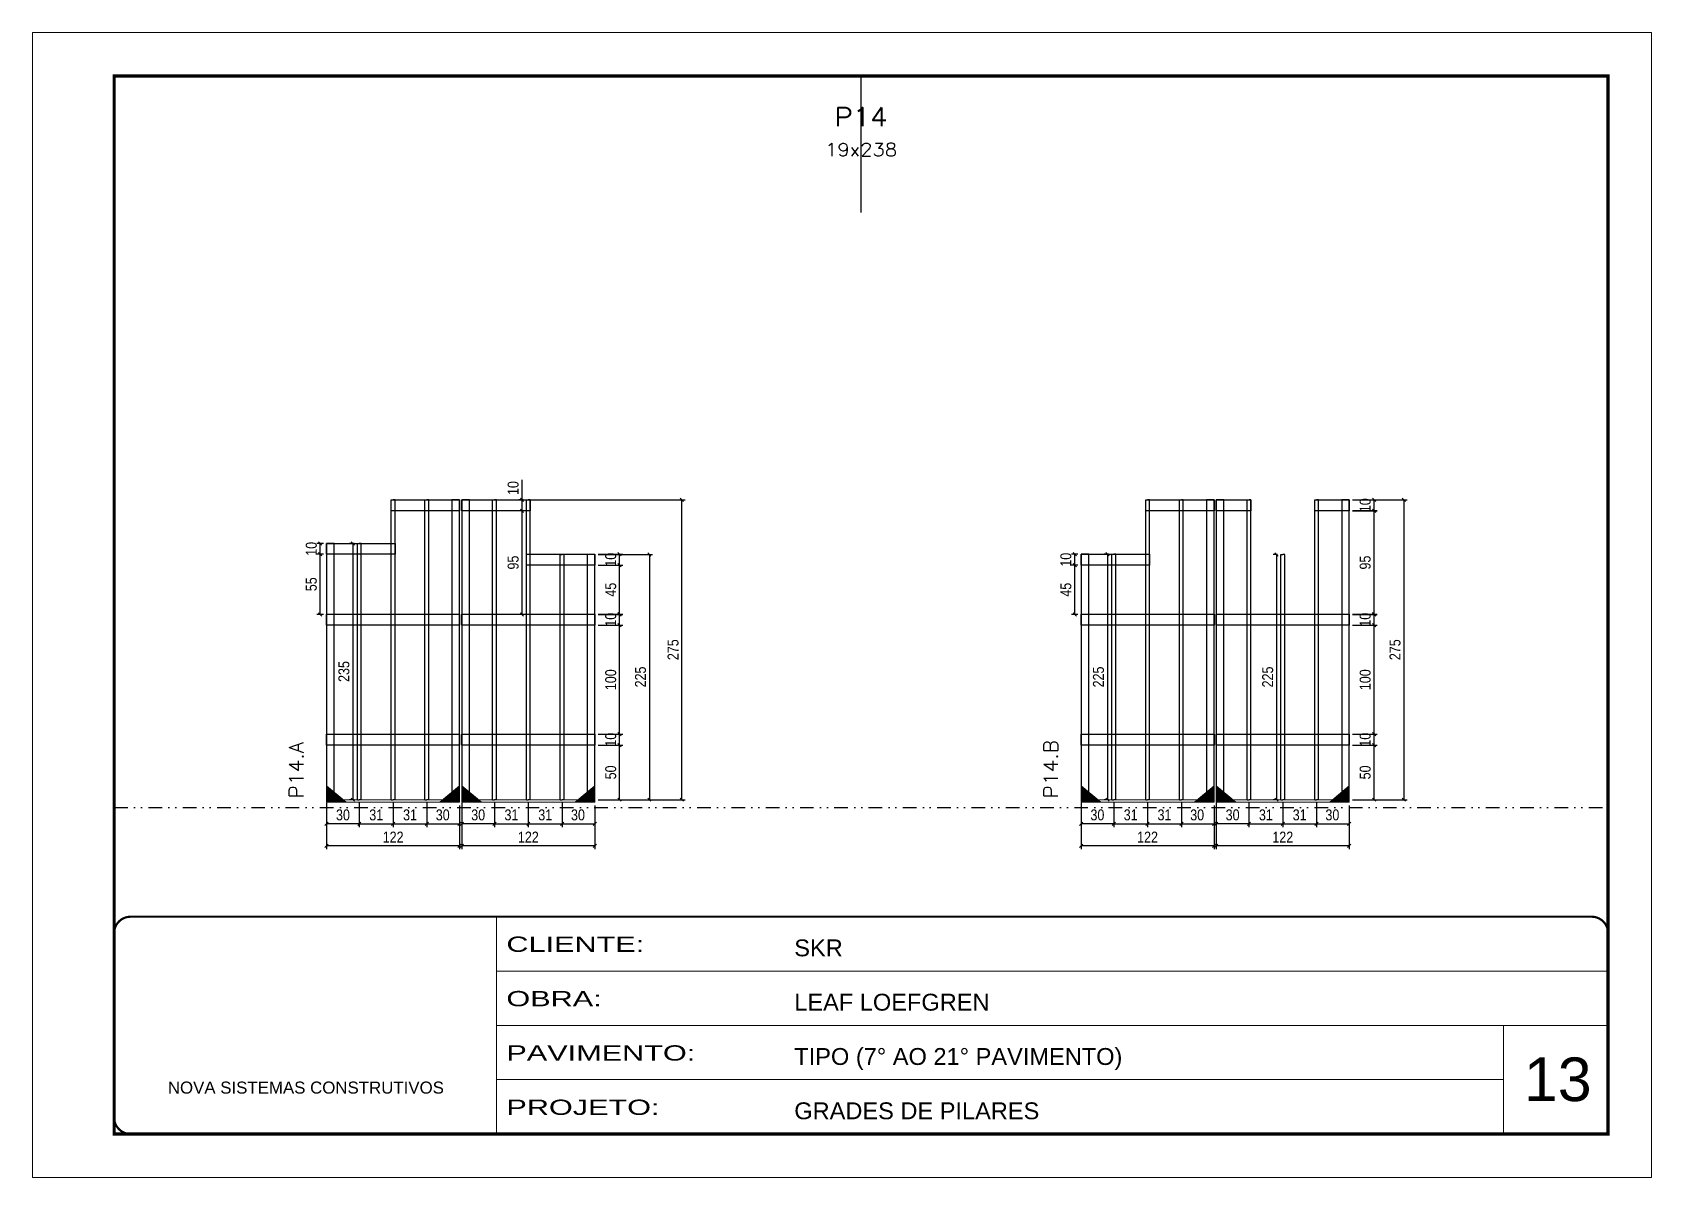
# Model space of a CAD drawing. Extents: x 14400 to 27878, y -21631 to 6985.
# Drawn here: x 14413 to 15898, y 2489 to 3539 of the extents above; entities that cross this region are included whole.
import ezdxf
from ezdxf.enums import TextEntityAlignment as Align

# ---------------------------------------------------------------- set-up
doc = ezdxf.new("R2010")
doc.units = 0
for name, pattern in [('CONTINUO', [0]), ('DASHED', [0.75, 0.5, -0.25]), ('DIVIDE2', [0.625, 0.25, -0.125, 0, -0.125, 0, -0.125]), ('HIDDEN', [0.375, 0.25, -0.125])]:
    doc.linetypes.add(name, pattern=pattern)
for name, color, linetype, lineweight in [('CARIMBO', 255, 'Continuous', 9), ('Folhas', 255, 'Continuous', 9), ('Madeira', 126, 'Continuous', 18), ('Sarr 2.2x7', 40, 'Continuous', 9), ('SARRAFO DE PRESSAO', 251, 'DASHED', 9), ('Texto Seção', 7, 'Continuous', 15)]:
    doc.layers.add(name, color=color, linetype=linetype, lineweight=lineweight)
for name, color, linetype in [('COTA', 241, 'Continuous'), ('Nível', 160, 'Continuous'), ('SARR_2.2x10', 60, 'Continuous'), ('SARR_3.5x7', 81, 'Continuous'), ('SARR_7x7', 40, 'Continuous'), ('Texto de Titulo', 7, 'Continuous'), ('Texto Qtd Sarr', 242, 'Continuous')]:
    doc.layers.add(name, color=color, linetype=linetype)
doc.styles.add('ARIAL', font='arial.ttf')
doc.styles.add('COTA TECNICA', font='techl___.ttf', dxfattribs={"height": 10})
doc.styles.add('REGUA-120', font='ROMANS.shx', dxfattribs={"height": 15})
doc.styles.add('ROMANS', font='romans.shx')
doc.styles.add('Tecnologia', font='')
doc.styles.get('Tecnologia').set_extended_font_data('Forgotten Futurist')
doc.dimstyles.new('PAINEL', dxfattribs={"dimtxt": 10, "dimasz": 3, "dimexe": 3, "dimexo": 3, "dimgap": 3, "dimtad": 1, "dimdec": 1, "dimzin": 12, "dimdsep": 46, "dimtxsty": 'COTA TECNICA', "dimblk1": 'OBLIQUE', "dimblk2": 'OBLIQUE', "dimsah": 1, "dimcen": 0.9, "dimclrd": 4, "dimclre": 4, "dimclrt": 240, "dimadec": 1, "dimazin": 3, "dimtfac": 1, "dimtdec": 1, "dimtmove": 0, "dimatfit": 3, "dimfxl": 1, "dimtolj": 1, "dimtzin": 12, "dimarcsym": 0})

msp = doc.modelspace()

# ---------------------------------------------------------------- texts
at = {"layer": 'CARIMBO', "style": 'ARIAL'}
msp.add_text('13', height=40, dxfattribs=at).set_placement((15781.33, 2559.15))
at = {"layer": 'Texto Seção', "style": 'REGUA-120', "width": 1.05}
for s, p in [('P14.A', (14661.99, 2836.58)), ('P14.B', (15353.94, 2836.58))]:
    msp.add_text(s, height=13, rotation=90, dxfattribs=at).set_placement(p)

# ---------------------------------------------------------------- blocks, each defined once
blk = doc.blocks.new('9999999999')
at = {"color": 30, "linetype": 'CONTINUO'}
for p, q in [((98564.6, 34230.2), (98564.6, 34429.4)), ((98564.6, 34379.6), (99584, 34379.6)), ((98564.6, 34329.8), (99488, 34329.8)), ((99584, 34329.8), (99488, 34329.8)), ((99488, 34329.8), (99488, 34230.2)), ((98564.6, 34280), (99488, 34280))]:
    blk.add_line(p, q, dxfattribs=at)
at = {"color": 30, "linetype": 'CONTINUO', "const_width": 2}
blk.add_lwpolyline([(99584, 34230.2), (99584, 34414.4, 0.414214), (99569, 34429.4), (98229, 34429.4, 0.414214), (98214, 34414.4), (98214, 34245.2, 0.414214), (98229, 34230.2), (99584, 34230.2)], format="xyb", dxfattribs=at)
at = {"layer": 'Folhas'}
blk.add_lwpolyline([(98139, 34190.2), (99624, 34190.2), (99624, 35240.2), (98139, 35240.2)], close=True, dxfattribs=at)
at = {"layer": 'Folhas', "color": 30, "const_width": 3}
blk.add_lwpolyline([(98214, 34230.2), (99584, 34230.2), (99584, 35200.2), (98214, 35200.2)], close=True, dxfattribs=at)
at = {"color": 7, "linetype": 'Continuous', "ltscale": 5, "style": 'ARIAL'}
for s, height, p in [('SKR', 15.48, (98837.7, 34393.1)), ('LEAF LOEFGREN', 15.483, (98837.7, 34343.3)), ('TIPO (7° AO 21° PAVIMENTO)', 15.483, (98837.7, 34293.5)), ('NOVA SISTEMAS CONSTRUTIVOS', 11.059, (98263.2, 34267.2)), ('GRADES DE PILARES', 15.483, (98837.7, 34243.7))]:
    blk.add_text(s, height=height, dxfattribs=at).set_placement(p)
at = {"layer": 'Folhas', "color": 7, "style": 'Tecnologia', "width": 1.5}
for s, p in [('CLIENTE:', (98573.7, 34397.2)), ('OBRA:', (98573.7, 34347.3)), ('PAVIMENTO:', (98573.7, 34297.5)), ('PROJETO:', (98573.7, 34247.7))]:
    blk.add_text(s, height=14, dxfattribs=at).set_placement(p)
blk = doc.blocks.new('_Oblique')
at = {"color": 0, "linetype": 'ByBlock', "lineweight": -2}
blk.add_line((-0.5, -0.5), (0.5, 0.5), dxfattribs=at)
blk = doc.blocks.new('*D6245')
at = {"layer": 'COTA', "color": 4, "lineweight": -2, "transparency": 16777216}
for p, q in [((14807.3, 2817.3), (14807.3, 2790.1)), ((14929.3, 2817.3), (14929.3, 2790.1)), ((14929.3, 2793.1), (14807.3, 2793.1))]:
    blk.add_line(p, q, dxfattribs=at)
at = {"layer": 'Defpoints', "color": 0, "transparency": 16777216}
for p in [(14807.3, 2820.3), (14929.3, 2820.3), (14807.3, 2793.1)]:
    blk.add_point(p, dxfattribs=at)
at = {"layer": 'COTA', "color": 4, "lineweight": -2, "transparency": 16777216, "xscale": 3, "yscale": 3, "zscale": 3, "rotation": 180}
blk.add_blockref('_Oblique', (14807.3, 2793.1), dxfattribs=at)
at = {"layer": 'COTA', "color": 4, "lineweight": -2, "transparency": 16777216, "xscale": 3, "yscale": 3, "zscale": 3}
blk.add_blockref('_Oblique', (14929.3, 2793.1), dxfattribs=at)
at = {"layer": 'COTA', "color": 240, "transparency": 16777216, "insert": (14868.3, 2801.2), "char_height": 10, "attachment_point": 5, "style": 'COTA TECNICA'}
blk.add_mtext('\\A1;122', dxfattribs=at)
blk = doc.blocks.new('*D6246')
at = {"layer": 'COTA', "color": 4, "lineweight": -2, "transparency": 16777216}
for p, q in [((14807.3, 2832.5), (14807.3, 2810.3)), ((14837.3, 2832.5), (14837.3, 2810.3)), ((14837.3, 2813.3), (14807.3, 2813.3))]:
    blk.add_line(p, q, dxfattribs=at)
at = {"layer": 'Defpoints', "color": 0, "transparency": 16777216}
for p in [(14807.3, 2835.5), (14837.3, 2835.5), (14807.3, 2813.3)]:
    blk.add_point(p, dxfattribs=at)
at = {"layer": 'COTA', "color": 4, "lineweight": -2, "transparency": 16777216, "xscale": 3, "yscale": 3, "zscale": 3, "rotation": 180}
blk.add_blockref('_Oblique', (14807.3, 2813.3), dxfattribs=at)
at = {"layer": 'COTA', "color": 4, "lineweight": -2, "transparency": 16777216, "xscale": 3, "yscale": 3, "zscale": 3}
blk.add_blockref('_Oblique', (14837.3, 2813.3), dxfattribs=at)
at = {"layer": 'COTA', "color": 240, "transparency": 16777216, "insert": (14822.3, 2821.5), "char_height": 10, "attachment_point": 5, "style": 'COTA TECNICA'}
blk.add_mtext('\\A1;30', dxfattribs=at)
blk = doc.blocks.new('*D6247')
at = {"layer": 'COTA', "color": 4, "lineweight": -2, "transparency": 16777216}
for p, q in [((14899.3, 2832.5), (14899.3, 2810.3)), ((14929.3, 2830.3), (14929.3, 2810.3)), ((14899.3, 2813.3), (14929.3, 2813.3))]:
    blk.add_line(p, q, dxfattribs=at)
at = {"layer": 'Defpoints', "color": 0, "transparency": 16777216}
for p in [(14899.3, 2835.5), (14929.3, 2833.3), (14929.3, 2813.3)]:
    blk.add_point(p, dxfattribs=at)
at = {"layer": 'COTA', "color": 4, "lineweight": -2, "transparency": 16777216, "xscale": 3, "yscale": 3, "zscale": 3, "rotation": 180}
blk.add_blockref('_Oblique', (14899.3, 2813.3), dxfattribs=at)
at = {"layer": 'COTA', "color": 4, "lineweight": -2, "transparency": 16777216, "xscale": 3, "yscale": 3, "zscale": 3}
blk.add_blockref('_Oblique', (14929.3, 2813.3), dxfattribs=at)
at = {"layer": 'COTA', "color": 240, "transparency": 16777216, "insert": (14913.8, 2821.5), "char_height": 10, "attachment_point": 5, "style": 'COTA TECNICA'}
blk.add_mtext('\\A1;30', dxfattribs=at)
blk = doc.blocks.new('*D6248')
at = {"layer": 'COTA', "color": 4, "lineweight": -2, "transparency": 16777216}
for p, q in [((14837.3, 2832.5), (14837.3, 2810.3)), ((14868.3, 2832.5), (14868.3, 2810.3)), ((14837.3, 2813.3), (14868.3, 2813.3))]:
    blk.add_line(p, q, dxfattribs=at)
at = {"layer": 'Defpoints', "color": 0, "transparency": 16777216}
for p in [(14837.3, 2835.5), (14868.3, 2835.5), (14868.3, 2813.3)]:
    blk.add_point(p, dxfattribs=at)
at = {"layer": 'COTA', "color": 4, "lineweight": -2, "transparency": 16777216, "xscale": 3, "yscale": 3, "zscale": 3, "rotation": 180}
blk.add_blockref('_Oblique', (14837.3, 2813.3), dxfattribs=at)
at = {"layer": 'COTA', "color": 4, "lineweight": -2, "transparency": 16777216, "xscale": 3, "yscale": 3, "zscale": 3}
blk.add_blockref('_Oblique', (14868.3, 2813.3), dxfattribs=at)
at = {"layer": 'COTA', "color": 240, "transparency": 16777216, "insert": (14852.8, 2821.5), "char_height": 10, "attachment_point": 5, "style": 'COTA TECNICA'}
blk.add_mtext('\\A1;31', dxfattribs=at)
blk = doc.blocks.new('*D6249')
at = {"layer": 'COTA', "color": 4, "lineweight": -2, "transparency": 16777216}
for p, q in [((14932.3, 2885.5), (14955, 2885.5)), ((14952, 2835.5), (14952, 2885.5)), ((14932.3, 2835.5), (14955, 2835.5))]:
    blk.add_line(p, q, dxfattribs=at)
at = {"layer": 'Defpoints', "color": 0, "transparency": 16777216}
for p in [(14929.3, 2885.5), (14952, 2885.5), (14929.3, 2835.5)]:
    blk.add_point(p, dxfattribs=at)
at = {"layer": 'COTA', "color": 4, "lineweight": -2, "transparency": 16777216, "xscale": 3, "yscale": 3, "zscale": 3}
for p, rotation in [((14952, 2885.5), 90), ((14952, 2835.5), 270)]:
    blk.add_blockref('_Oblique', p, dxfattribs=dict(at, rotation=rotation))
at = {"layer": 'COTA', "color": 240, "transparency": 16777216, "insert": (14943.9, 2860.5), "char_height": 10, "attachment_point": 5, "rotation": 90, "style": 'COTA TECNICA'}
blk.add_mtext('\\A1;50', dxfattribs=at)
blk = doc.blocks.new('*D6250')
at = {"layer": 'COTA', "color": 4, "lineweight": -2, "transparency": 16777216}
for p, q in [((14868.3, 2832.5), (14868.3, 2810.3)), ((14899.3, 2832.5), (14899.3, 2810.3)), ((14868.3, 2813.3), (14899.3, 2813.3))]:
    blk.add_line(p, q, dxfattribs=at)
at = {"layer": 'Defpoints', "color": 0, "transparency": 16777216}
for p in [(14868.3, 2835.5), (14899.3, 2835.5), (14899.3, 2813.3)]:
    blk.add_point(p, dxfattribs=at)
at = {"layer": 'COTA', "color": 4, "lineweight": -2, "transparency": 16777216, "xscale": 3, "yscale": 3, "zscale": 3, "rotation": 180}
blk.add_blockref('_Oblique', (14868.3, 2813.3), dxfattribs=at)
at = {"layer": 'COTA', "color": 4, "lineweight": -2, "transparency": 16777216, "xscale": 3, "yscale": 3, "zscale": 3}
blk.add_blockref('_Oblique', (14899.3, 2813.3), dxfattribs=at)
at = {"layer": 'COTA', "color": 240, "transparency": 16777216, "insert": (14883.8, 2821.5), "char_height": 10, "attachment_point": 5, "style": 'COTA TECNICA'}
blk.add_mtext('\\A1;31', dxfattribs=at)
blk = doc.blocks.new('*D6251')
at = {"layer": 'COTA', "color": 4, "lineweight": -2, "transparency": 16777216}
for p, q in [((14932.3, 2895.5), (14955, 2895.5)), ((14932.3, 2885.5), (14955, 2885.5)), ((14952, 2885.5), (14952, 2895.5))]:
    blk.add_line(p, q, dxfattribs=at)
at = {"layer": 'Defpoints', "color": 0, "transparency": 16777216}
for p in [(14929.3, 2895.5), (14929.3, 2885.5), (14952, 2895.5)]:
    blk.add_point(p, dxfattribs=at)
at = {"layer": 'COTA', "color": 4, "lineweight": -2, "transparency": 16777216, "xscale": 3, "yscale": 3, "zscale": 3}
for p, rotation in [((14952, 2895.5), 90), ((14952, 2885.5), 270)]:
    blk.add_blockref('_Oblique', p, dxfattribs=dict(at, rotation=rotation))
at = {"layer": 'COTA', "color": 240, "transparency": 16777216, "insert": (14943.9, 2890.5), "char_height": 10, "attachment_point": 5, "rotation": 90, "style": 'COTA TECNICA'}
blk.add_mtext('\\A1;10', dxfattribs=at)
blk = doc.blocks.new('*D6252')
at = {"layer": 'COTA', "color": 4, "lineweight": -2, "transparency": 16777216}
for p, q in [((14932.3, 2995.5), (14955, 2995.5)), ((14952, 2895.5), (14952, 2995.5)), ((14932.3, 2895.5), (14955, 2895.5))]:
    blk.add_line(p, q, dxfattribs=at)
at = {"layer": 'Defpoints', "color": 0, "transparency": 16777216}
for p in [(14929.3, 2995.5), (14952, 2995.5), (14929.3, 2895.5)]:
    blk.add_point(p, dxfattribs=at)
at = {"layer": 'COTA', "color": 4, "lineweight": -2, "transparency": 16777216, "xscale": 3, "yscale": 3, "zscale": 3}
for p, rotation in [((14952, 2995.5), 90), ((14952, 2895.5), 270)]:
    blk.add_blockref('_Oblique', p, dxfattribs=dict(at, rotation=rotation))
at = {"layer": 'COTA', "color": 240, "transparency": 16777216, "insert": (14943.9, 2945.5), "char_height": 10, "attachment_point": 5, "rotation": 90, "style": 'COTA TECNICA'}
blk.add_mtext('\\A1;100', dxfattribs=at)
blk = doc.blocks.new('*D6253')
at = {"layer": 'COTA', "color": 4, "lineweight": -2, "transparency": 16777216}
for p, q in [((14932.3, 3005.5), (14955, 3005.5)), ((14952, 2995.5), (14952, 3005.5)), ((14932.3, 2995.5), (14955, 2995.5))]:
    blk.add_line(p, q, dxfattribs=at)
at = {"layer": 'Defpoints', "color": 0, "transparency": 16777216}
for p in [(14929.3, 3005.5), (14952, 3005.5), (14929.3, 2995.5)]:
    blk.add_point(p, dxfattribs=at)
at = {"layer": 'COTA', "color": 4, "lineweight": -2, "transparency": 16777216, "xscale": 3, "yscale": 3, "zscale": 3}
for p, rotation in [((14952, 3005.5), 90), ((14952, 2995.5), 270)]:
    blk.add_blockref('_Oblique', p, dxfattribs=dict(at, rotation=rotation))
at = {"layer": 'COTA', "color": 240, "transparency": 16777216, "insert": (14943.9, 3000.5), "char_height": 10, "attachment_point": 5, "rotation": 90, "style": 'COTA TECNICA'}
blk.add_mtext('\\A1;10', dxfattribs=at)
blk = doc.blocks.new('*D6254')
at = {"layer": 'COTA', "color": 4, "lineweight": -2, "transparency": 16777216}
for p, q in [((14683.3, 2817.3), (14683.3, 2790.1)), ((14805.3, 2817.3), (14805.3, 2790.1)), ((14805.3, 2793.1), (14683.3, 2793.1))]:
    blk.add_line(p, q, dxfattribs=at)
at = {"layer": 'Defpoints', "color": 0, "transparency": 16777216}
for p in [(14683.3, 2820.3), (14805.3, 2820.3), (14683.3, 2793.1)]:
    blk.add_point(p, dxfattribs=at)
at = {"layer": 'COTA', "color": 4, "lineweight": -2, "transparency": 16777216, "xscale": 3, "yscale": 3, "zscale": 3, "rotation": 180}
blk.add_blockref('_Oblique', (14683.3, 2793.1), dxfattribs=at)
at = {"layer": 'COTA', "color": 4, "lineweight": -2, "transparency": 16777216, "xscale": 3, "yscale": 3, "zscale": 3}
blk.add_blockref('_Oblique', (14805.3, 2793.1), dxfattribs=at)
at = {"layer": 'COTA', "color": 240, "transparency": 16777216, "insert": (14744.3, 2801.2), "char_height": 10, "attachment_point": 5, "style": 'COTA TECNICA'}
blk.add_mtext('\\A1;122', dxfattribs=at)
blk = doc.blocks.new('*D6255')
at = {"layer": 'COTA', "color": 4, "lineweight": -2, "transparency": 16777216}
for p, q in [((14683.3, 2832.5), (14683.3, 2810.3)), ((14713.3, 2832.5), (14713.3, 2810.3)), ((14713.3, 2813.3), (14683.3, 2813.3))]:
    blk.add_line(p, q, dxfattribs=at)
at = {"layer": 'Defpoints', "color": 0, "transparency": 16777216}
for p in [(14683.3, 2835.5), (14713.3, 2835.5), (14683.3, 2813.3)]:
    blk.add_point(p, dxfattribs=at)
at = {"layer": 'COTA', "color": 4, "lineweight": -2, "transparency": 16777216, "xscale": 3, "yscale": 3, "zscale": 3, "rotation": 180}
blk.add_blockref('_Oblique', (14683.3, 2813.3), dxfattribs=at)
at = {"layer": 'COTA', "color": 4, "lineweight": -2, "transparency": 16777216, "xscale": 3, "yscale": 3, "zscale": 3}
blk.add_blockref('_Oblique', (14713.3, 2813.3), dxfattribs=at)
at = {"layer": 'COTA', "color": 240, "transparency": 16777216, "insert": (14698.3, 2821.5), "char_height": 10, "attachment_point": 5, "style": 'COTA TECNICA'}
blk.add_mtext('\\A1;30', dxfattribs=at)
blk = doc.blocks.new('*D6256')
at = {"layer": 'COTA', "color": 4, "lineweight": -2, "transparency": 16777216}
for p, q in [((14775.3, 2832.5), (14775.3, 2810.3)), ((14805.3, 2830.3), (14805.3, 2810.3)), ((14775.3, 2813.3), (14805.3, 2813.3))]:
    blk.add_line(p, q, dxfattribs=at)
at = {"layer": 'Defpoints', "color": 0, "transparency": 16777216}
for p in [(14775.3, 2835.5), (14805.3, 2833.3), (14805.3, 2813.3)]:
    blk.add_point(p, dxfattribs=at)
at = {"layer": 'COTA', "color": 4, "lineweight": -2, "transparency": 16777216, "xscale": 3, "yscale": 3, "zscale": 3, "rotation": 180}
blk.add_blockref('_Oblique', (14775.3, 2813.3), dxfattribs=at)
at = {"layer": 'COTA', "color": 4, "lineweight": -2, "transparency": 16777216, "xscale": 3, "yscale": 3, "zscale": 3}
blk.add_blockref('_Oblique', (14805.3, 2813.3), dxfattribs=at)
at = {"layer": 'COTA', "color": 240, "transparency": 16777216, "insert": (14789.8, 2821.5), "char_height": 10, "attachment_point": 5, "style": 'COTA TECNICA'}
blk.add_mtext('\\A1;30', dxfattribs=at)
blk = doc.blocks.new('*D6257')
at = {"layer": 'COTA', "color": 4, "lineweight": -2, "transparency": 16777216}
for p, q in [((14713.3, 2832.5), (14713.3, 2810.3)), ((14744.3, 2832.5), (14744.3, 2810.3)), ((14713.3, 2813.3), (14744.3, 2813.3))]:
    blk.add_line(p, q, dxfattribs=at)
at = {"layer": 'Defpoints', "color": 0, "transparency": 16777216}
for p in [(14713.3, 2835.5), (14744.3, 2835.5), (14744.3, 2813.3)]:
    blk.add_point(p, dxfattribs=at)
at = {"layer": 'COTA', "color": 4, "lineweight": -2, "transparency": 16777216, "xscale": 3, "yscale": 3, "zscale": 3, "rotation": 180}
blk.add_blockref('_Oblique', (14713.3, 2813.3), dxfattribs=at)
at = {"layer": 'COTA', "color": 4, "lineweight": -2, "transparency": 16777216, "xscale": 3, "yscale": 3, "zscale": 3}
blk.add_blockref('_Oblique', (14744.3, 2813.3), dxfattribs=at)
at = {"layer": 'COTA', "color": 240, "transparency": 16777216, "insert": (14728.8, 2821.5), "char_height": 10, "attachment_point": 5, "style": 'COTA TECNICA'}
blk.add_mtext('\\A1;31', dxfattribs=at)
blk = doc.blocks.new('*D6258')
at = {"layer": 'COTA', "color": 4, "lineweight": -2, "transparency": 16777216}
for p, q in [((14744.3, 2832.5), (14744.3, 2810.3)), ((14775.3, 2832.5), (14775.3, 2810.3)), ((14744.3, 2813.3), (14775.3, 2813.3))]:
    blk.add_line(p, q, dxfattribs=at)
at = {"layer": 'Defpoints', "color": 0, "transparency": 16777216}
for p in [(14744.3, 2835.5), (14775.3, 2835.5), (14775.3, 2813.3)]:
    blk.add_point(p, dxfattribs=at)
at = {"layer": 'COTA', "color": 4, "lineweight": -2, "transparency": 16777216, "xscale": 3, "yscale": 3, "zscale": 3, "rotation": 180}
blk.add_blockref('_Oblique', (14744.3, 2813.3), dxfattribs=at)
at = {"layer": 'COTA', "color": 4, "lineweight": -2, "transparency": 16777216, "xscale": 3, "yscale": 3, "zscale": 3}
blk.add_blockref('_Oblique', (14775.3, 2813.3), dxfattribs=at)
at = {"layer": 'COTA', "color": 240, "transparency": 16777216, "insert": (14759.8, 2821.5), "char_height": 10, "attachment_point": 5, "style": 'COTA TECNICA'}
blk.add_mtext('\\A1;31', dxfattribs=at)
blk = doc.blocks.new('*D6259')
at = {"layer": 'COTA', "color": 4, "lineweight": -2, "transparency": 16777216}
for p, q in [((14708.5, 3070.5), (14704.4, 3070.5)), ((14707.4, 3070.5), (14707.4, 2835.5)), ((14708.5, 2835.5), (14704.4, 2835.5))]:
    blk.add_line(p, q, dxfattribs=at)
at = {"layer": 'Defpoints', "color": 0, "transparency": 16777216}
for p in [(14711.5, 3070.5), (14707.4, 2835.5), (14711.5, 2835.5)]:
    blk.add_point(p, dxfattribs=at)
at = {"layer": 'COTA', "color": 4, "lineweight": -2, "transparency": 16777216, "xscale": 3, "yscale": 3, "zscale": 3}
for p, rotation in [((14707.4, 3070.5), 90), ((14707.4, 2835.5), 270)]:
    blk.add_blockref('_Oblique', p, dxfattribs=dict(at, rotation=rotation))
at = {"layer": 'COTA', "color": 240, "transparency": 16777216, "insert": (14699.2, 2953), "char_height": 10, "attachment_point": 5, "rotation": 90, "style": 'COTA TECNICA'}
blk.add_mtext('\\A1;235', dxfattribs=at)
blk = doc.blocks.new('*D6260')
at = {"layer": 'COTA', "color": 4, "lineweight": -2, "transparency": 16777216}
for p, q in [((14680.3, 3060.5), (14674.4, 3060.5)), ((14677.4, 3005.4), (14677.4, 3060.5)), ((14680.3, 3005.4), (14674.4, 3005.4))]:
    blk.add_line(p, q, dxfattribs=at)
at = {"layer": 'Defpoints', "color": 0, "transparency": 16777216}
for p in [(14677.4, 3060.5), (14683.3, 3060.5), (14683.3, 3005.4)]:
    blk.add_point(p, dxfattribs=at)
at = {"layer": 'COTA', "color": 4, "lineweight": -2, "transparency": 16777216, "xscale": 3, "yscale": 3, "zscale": 3}
for p, rotation in [((14677.4, 3060.5), 90), ((14677.4, 3005.4), 270)]:
    blk.add_blockref('_Oblique', p, dxfattribs=dict(at, rotation=rotation))
at = {"layer": 'COTA', "color": 240, "transparency": 16777216, "insert": (14669.3, 3033), "char_height": 10, "attachment_point": 5, "rotation": 90, "style": 'COTA TECNICA'}
blk.add_mtext('\\A1;55', dxfattribs=at)
blk = doc.blocks.new('*D6261')
at = {"layer": 'COTA', "color": 4, "lineweight": -2, "transparency": 16777216}
for p, q in [((14680.3, 3070.5), (14674.4, 3070.5)), ((14680.3, 3060.5), (14674.4, 3060.5)), ((14677.4, 3060.5), (14677.4, 3070.5))]:
    blk.add_line(p, q, dxfattribs=at)
at = {"layer": 'Defpoints', "color": 0, "transparency": 16777216}
for p in [(14677.4, 3070.5), (14683.3, 3070.5), (14683.3, 3060.5)]:
    blk.add_point(p, dxfattribs=at)
at = {"layer": 'COTA', "color": 4, "lineweight": -2, "transparency": 16777216, "xscale": 3, "yscale": 3, "zscale": 3}
for p, rotation in [((14677.4, 3070.5), 90), ((14677.4, 3060.5), 270)]:
    blk.add_blockref('_Oblique', p, dxfattribs=dict(at, rotation=rotation))
at = {"layer": 'COTA', "color": 240, "transparency": 16777216, "insert": (14669.3, 3065.5), "char_height": 10, "attachment_point": 5, "rotation": 90, "style": 'COTA TECNICA'}
blk.add_mtext('\\A1;10', dxfattribs=at)
blk = doc.blocks.new('*D6262')
at = {"layer": 'COTA', "color": 4, "lineweight": -2, "transparency": 16777216}
for p, q in [((14932.3, 3050.5), (14955, 3050.5)), ((14952, 3005.4), (14952, 3050.5)), ((14932.3, 3005.4), (14955, 3005.4))]:
    blk.add_line(p, q, dxfattribs=at)
at = {"layer": 'Defpoints', "color": 0, "transparency": 16777216}
for p in [(14929.3, 3050.5), (14952, 3050.5), (14929.3, 3005.4)]:
    blk.add_point(p, dxfattribs=at)
at = {"layer": 'COTA', "color": 4, "lineweight": -2, "transparency": 16777216, "xscale": 3, "yscale": 3, "zscale": 3}
for p, rotation in [((14952, 3050.5), 90), ((14952, 3005.4), 270)]:
    blk.add_blockref('_Oblique', p, dxfattribs=dict(at, rotation=rotation))
at = {"layer": 'COTA', "color": 240, "transparency": 16777216, "insert": (14943.9, 3028), "char_height": 10, "attachment_point": 5, "rotation": 90, "style": 'COTA TECNICA'}
blk.add_mtext('\\A1;45', dxfattribs=at)
blk = doc.blocks.new('*D6263')
at = {"layer": 'COTA', "color": 4, "lineweight": -2, "transparency": 16777216}
for p, q in [((14932.3, 3060.5), (14955, 3060.5)), ((14952, 3050.5), (14952, 3060.5)), ((14932.3, 3050.5), (14955, 3050.5))]:
    blk.add_line(p, q, dxfattribs=at)
at = {"layer": 'Defpoints', "color": 0, "transparency": 16777216}
for p in [(14929.3, 3060.5), (14952, 3060.5), (14929.3, 3050.5)]:
    blk.add_point(p, dxfattribs=at)
at = {"layer": 'COTA', "color": 4, "lineweight": -2, "transparency": 16777216, "xscale": 3, "yscale": 3, "zscale": 3}
for p, rotation in [((14952, 3060.5), 90), ((14952, 3050.5), 270)]:
    blk.add_blockref('_Oblique', p, dxfattribs=dict(at, rotation=rotation))
at = {"layer": 'COTA', "color": 240, "transparency": 16777216, "insert": (14943.9, 3055.5), "char_height": 10, "attachment_point": 5, "rotation": 90, "style": 'COTA TECNICA'}
blk.add_mtext('\\A1;10', dxfattribs=at)
blk = doc.blocks.new('*D6264')
at = {"layer": 'COTA', "color": 4, "lineweight": -2, "transparency": 16777216}
for p, q in [((14932.3, 3060.4), (14982.3, 3060.4)), ((14979.3, 3060.4), (14979.3, 2835.5)), ((14932.3, 2835.5), (14982.3, 2835.5))]:
    blk.add_line(p, q, dxfattribs=at)
at = {"layer": 'Defpoints', "color": 0, "transparency": 16777216}
for p in [(14929.3, 3060.4), (14929.3, 2835.5), (14979.3, 2835.5)]:
    blk.add_point(p, dxfattribs=at)
at = {"layer": 'COTA', "color": 4, "lineweight": -2, "transparency": 16777216, "xscale": 3, "yscale": 3, "zscale": 3}
for p, rotation in [((14979.3, 3060.4), 90), ((14979.3, 2835.5), 270)]:
    blk.add_blockref('_Oblique', p, dxfattribs=dict(at, rotation=rotation))
at = {"layer": 'COTA', "color": 240, "transparency": 16777216, "insert": (14971.2, 2948), "char_height": 10, "attachment_point": 5, "rotation": 90, "style": 'COTA TECNICA'}
blk.add_mtext('\\A1;225', dxfattribs=at)
blk = doc.blocks.new('*D6265')
at = {"layer": 'COTA', "color": 4, "lineweight": -2, "transparency": 16777216}
for p, q in [((14869.5, 3110.4), (15012.2, 3110.4)), ((15009.2, 2835.5), (15009.2, 3110.4)), ((14932.3, 2835.5), (15012.2, 2835.5))]:
    blk.add_line(p, q, dxfattribs=at)
at = {"layer": 'Defpoints', "color": 0, "transparency": 16777216}
for p in [(14866.5, 3110.4), (15009.2, 3110.4), (14929.3, 2835.5)]:
    blk.add_point(p, dxfattribs=at)
at = {"layer": 'COTA', "color": 4, "lineweight": -2, "transparency": 16777216, "xscale": 3, "yscale": 3, "zscale": 3}
for p, rotation in [((15009.2, 3110.4), 90), ((15009.2, 2835.5), 270)]:
    blk.add_blockref('_Oblique', p, dxfattribs=dict(at, rotation=rotation))
at = {"layer": 'COTA', "color": 240, "transparency": 16777216, "insert": (15001.1, 2973), "char_height": 10, "attachment_point": 5, "rotation": 90, "style": 'COTA TECNICA'}
blk.add_mtext('\\A1;275', dxfattribs=at)
blk = doc.blocks.new('*D6266')
at = {"layer": 'COTA', "color": 4, "lineweight": -2, "transparency": 16777216}
for p, q in [((14863.5, 3100.4), (14859.5, 3100.4)), ((14862.5, 3005.4), (14862.5, 3100.4)), ((14863.5, 3005.4), (14859.5, 3005.4))]:
    blk.add_line(p, q, dxfattribs=at)
at = {"layer": 'Defpoints', "color": 0, "transparency": 16777216}
for p in [(14862.5, 3100.4), (14866.5, 3100.4), (14866.5, 3005.4)]:
    blk.add_point(p, dxfattribs=at)
at = {"layer": 'COTA', "color": 4, "lineweight": -2, "transparency": 16777216, "xscale": 3, "yscale": 3, "zscale": 3}
for p, rotation in [((14862.5, 3100.4), 90), ((14862.5, 3005.4), 270)]:
    blk.add_blockref('_Oblique', p, dxfattribs=dict(at, rotation=rotation))
at = {"layer": 'COTA', "color": 240, "transparency": 16777216, "insert": (14854.4, 3052.9), "char_height": 10, "attachment_point": 5, "rotation": 90, "style": 'COTA TECNICA'}
blk.add_mtext('\\A1;95', dxfattribs=at)
blk = doc.blocks.new('*D6267')
at = {"layer": 'COTA', "color": 4, "lineweight": -2, "transparency": 16777216}
for p, q in [((14862.5, 3110.4), (14862.5, 3128.9)), ((14863.5, 3110.4), (14859.5, 3110.4)), ((14862.5, 3100.4), (14862.5, 3110.4)), ((14863.5, 3100.4), (14859.5, 3100.4))]:
    blk.add_line(p, q, dxfattribs=at)
at = {"layer": 'Defpoints', "color": 0, "transparency": 16777216}
for p in [(14862.5, 3110.4), (14866.5, 3110.4), (14866.5, 3100.4)]:
    blk.add_point(p, dxfattribs=at)
at = {"layer": 'COTA', "color": 4, "lineweight": -2, "transparency": 16777216, "xscale": 3, "yscale": 3, "zscale": 3}
for p, rotation in [((14862.5, 3110.4), 90), ((14862.5, 3100.4), 270)]:
    blk.add_blockref('_Oblique', p, dxfattribs=dict(at, rotation=rotation))
at = {"layer": 'COTA', "color": 240, "transparency": 16777216, "insert": (14854.4, 3121.2), "char_height": 10, "attachment_point": 5, "rotation": 90, "style": 'COTA TECNICA'}
blk.add_mtext('\\A1;10', dxfattribs=at)
blk = doc.blocks.new('*D6268')
at = {"layer": 'COTA', "color": 4, "lineweight": -2, "transparency": 16777216}
for p, q in [((15499.2, 2817.3), (15499.2, 2790.1)), ((15621.2, 2817.3), (15621.2, 2790.1)), ((15621.2, 2793.1), (15499.2, 2793.1))]:
    blk.add_line(p, q, dxfattribs=at)
at = {"layer": 'Defpoints', "color": 0, "transparency": 16777216}
for p in [(15499.2, 2820.3), (15621.2, 2820.3), (15499.2, 2793.1)]:
    blk.add_point(p, dxfattribs=at)
at = {"layer": 'COTA', "color": 4, "lineweight": -2, "transparency": 16777216, "xscale": 3, "yscale": 3, "zscale": 3, "rotation": 180}
blk.add_blockref('_Oblique', (15499.2, 2793.1), dxfattribs=at)
at = {"layer": 'COTA', "color": 4, "lineweight": -2, "transparency": 16777216, "xscale": 3, "yscale": 3, "zscale": 3}
blk.add_blockref('_Oblique', (15621.2, 2793.1), dxfattribs=at)
at = {"layer": 'COTA', "color": 240, "transparency": 16777216, "insert": (15560.2, 2801.2), "char_height": 10, "attachment_point": 5, "style": 'COTA TECNICA'}
blk.add_mtext('\\A1;122', dxfattribs=at)
blk = doc.blocks.new('*D6269')
at = {"layer": 'COTA', "color": 4, "lineweight": -2, "transparency": 16777216}
for p, q in [((15499.2, 2832.5), (15499.2, 2810.3)), ((15529.2, 2832.5), (15529.2, 2810.3)), ((15529.2, 2813.3), (15499.2, 2813.3))]:
    blk.add_line(p, q, dxfattribs=at)
at = {"layer": 'Defpoints', "color": 0, "transparency": 16777216}
for p in [(15499.2, 2835.5), (15529.2, 2835.5), (15499.2, 2813.3)]:
    blk.add_point(p, dxfattribs=at)
at = {"layer": 'COTA', "color": 4, "lineweight": -2, "transparency": 16777216, "xscale": 3, "yscale": 3, "zscale": 3, "rotation": 180}
blk.add_blockref('_Oblique', (15499.2, 2813.3), dxfattribs=at)
at = {"layer": 'COTA', "color": 4, "lineweight": -2, "transparency": 16777216, "xscale": 3, "yscale": 3, "zscale": 3}
blk.add_blockref('_Oblique', (15529.2, 2813.3), dxfattribs=at)
at = {"layer": 'COTA', "color": 240, "transparency": 16777216, "insert": (15514.2, 2821.5), "char_height": 10, "attachment_point": 5, "style": 'COTA TECNICA'}
blk.add_mtext('\\A1;30', dxfattribs=at)
blk = doc.blocks.new('*D6270')
at = {"layer": 'COTA', "color": 4, "lineweight": -2, "transparency": 16777216}
for p, q in [((15591.2, 2832.5), (15591.2, 2810.3)), ((15621.2, 2830.3), (15621.2, 2810.3)), ((15591.2, 2813.3), (15621.2, 2813.3))]:
    blk.add_line(p, q, dxfattribs=at)
at = {"layer": 'Defpoints', "color": 0, "transparency": 16777216}
for p in [(15591.2, 2835.5), (15621.2, 2833.3), (15621.2, 2813.3)]:
    blk.add_point(p, dxfattribs=at)
at = {"layer": 'COTA', "color": 4, "lineweight": -2, "transparency": 16777216, "xscale": 3, "yscale": 3, "zscale": 3, "rotation": 180}
blk.add_blockref('_Oblique', (15591.2, 2813.3), dxfattribs=at)
at = {"layer": 'COTA', "color": 4, "lineweight": -2, "transparency": 16777216, "xscale": 3, "yscale": 3, "zscale": 3}
blk.add_blockref('_Oblique', (15621.2, 2813.3), dxfattribs=at)
at = {"layer": 'COTA', "color": 240, "transparency": 16777216, "insert": (15605.7, 2821.5), "char_height": 10, "attachment_point": 5, "style": 'COTA TECNICA'}
blk.add_mtext('\\A1;30', dxfattribs=at)
blk = doc.blocks.new('*D6271')
at = {"layer": 'COTA', "color": 4, "lineweight": -2, "transparency": 16777216}
for p, q in [((15529.2, 2832.5), (15529.2, 2810.3)), ((15560.2, 2832.5), (15560.2, 2810.3)), ((15529.2, 2813.3), (15560.2, 2813.3))]:
    blk.add_line(p, q, dxfattribs=at)
at = {"layer": 'Defpoints', "color": 0, "transparency": 16777216}
for p in [(15529.2, 2835.5), (15560.2, 2835.5), (15560.2, 2813.3)]:
    blk.add_point(p, dxfattribs=at)
at = {"layer": 'COTA', "color": 4, "lineweight": -2, "transparency": 16777216, "xscale": 3, "yscale": 3, "zscale": 3, "rotation": 180}
blk.add_blockref('_Oblique', (15529.2, 2813.3), dxfattribs=at)
at = {"layer": 'COTA', "color": 4, "lineweight": -2, "transparency": 16777216, "xscale": 3, "yscale": 3, "zscale": 3}
blk.add_blockref('_Oblique', (15560.2, 2813.3), dxfattribs=at)
at = {"layer": 'COTA', "color": 240, "transparency": 16777216, "insert": (15544.7, 2821.5), "char_height": 10, "attachment_point": 5, "style": 'COTA TECNICA'}
blk.add_mtext('\\A1;31', dxfattribs=at)
blk = doc.blocks.new('*D6272')
at = {"layer": 'COTA', "color": 4, "lineweight": -2, "transparency": 16777216}
for p, q in [((15624.2, 2885.5), (15646.9, 2885.5)), ((15643.9, 2835.5), (15643.9, 2885.5)), ((15624.2, 2835.5), (15646.9, 2835.5))]:
    blk.add_line(p, q, dxfattribs=at)
at = {"layer": 'Defpoints', "color": 0, "transparency": 16777216}
for p in [(15621.2, 2885.5), (15643.9, 2885.5), (15621.2, 2835.5)]:
    blk.add_point(p, dxfattribs=at)
at = {"layer": 'COTA', "color": 4, "lineweight": -2, "transparency": 16777216, "xscale": 3, "yscale": 3, "zscale": 3}
for p, rotation in [((15643.9, 2885.5), 90), ((15643.9, 2835.5), 270)]:
    blk.add_blockref('_Oblique', p, dxfattribs=dict(at, rotation=rotation))
at = {"layer": 'COTA', "color": 240, "transparency": 16777216, "insert": (15635.8, 2860.5), "char_height": 10, "attachment_point": 5, "rotation": 90, "style": 'COTA TECNICA'}
blk.add_mtext('\\A1;50', dxfattribs=at)
blk = doc.blocks.new('*D6273')
at = {"layer": 'COTA', "color": 4, "lineweight": -2, "transparency": 16777216}
for p, q in [((15560.2, 2832.5), (15560.2, 2810.3)), ((15591.2, 2832.5), (15591.2, 2810.3)), ((15560.2, 2813.3), (15591.2, 2813.3))]:
    blk.add_line(p, q, dxfattribs=at)
at = {"layer": 'Defpoints', "color": 0, "transparency": 16777216}
for p in [(15560.2, 2835.5), (15591.2, 2835.5), (15591.2, 2813.3)]:
    blk.add_point(p, dxfattribs=at)
at = {"layer": 'COTA', "color": 4, "lineweight": -2, "transparency": 16777216, "xscale": 3, "yscale": 3, "zscale": 3, "rotation": 180}
blk.add_blockref('_Oblique', (15560.2, 2813.3), dxfattribs=at)
at = {"layer": 'COTA', "color": 4, "lineweight": -2, "transparency": 16777216, "xscale": 3, "yscale": 3, "zscale": 3}
blk.add_blockref('_Oblique', (15591.2, 2813.3), dxfattribs=at)
at = {"layer": 'COTA', "color": 240, "transparency": 16777216, "insert": (15575.7, 2821.5), "char_height": 10, "attachment_point": 5, "style": 'COTA TECNICA'}
blk.add_mtext('\\A1;31', dxfattribs=at)
blk = doc.blocks.new('*D6274')
at = {"layer": 'COTA', "color": 4, "lineweight": -2, "transparency": 16777216}
for p, q in [((15624.2, 2895.5), (15646.9, 2895.5)), ((15624.2, 2885.5), (15646.9, 2885.5)), ((15643.9, 2885.5), (15643.9, 2895.5))]:
    blk.add_line(p, q, dxfattribs=at)
at = {"layer": 'Defpoints', "color": 0, "transparency": 16777216}
for p in [(15621.2, 2895.5), (15621.2, 2885.5), (15643.9, 2895.5)]:
    blk.add_point(p, dxfattribs=at)
at = {"layer": 'COTA', "color": 4, "lineweight": -2, "transparency": 16777216, "xscale": 3, "yscale": 3, "zscale": 3}
for p, rotation in [((15643.9, 2895.5), 90), ((15643.9, 2885.5), 270)]:
    blk.add_blockref('_Oblique', p, dxfattribs=dict(at, rotation=rotation))
at = {"layer": 'COTA', "color": 240, "transparency": 16777216, "insert": (15635.8, 2890.5), "char_height": 10, "attachment_point": 5, "rotation": 90, "style": 'COTA TECNICA'}
blk.add_mtext('\\A1;10', dxfattribs=at)
blk = doc.blocks.new('*D6275')
at = {"layer": 'COTA', "color": 4, "lineweight": -2, "transparency": 16777216}
for p, q in [((15624.2, 2995.5), (15646.9, 2995.5)), ((15643.9, 2895.5), (15643.9, 2995.5)), ((15624.2, 2895.5), (15646.9, 2895.5))]:
    blk.add_line(p, q, dxfattribs=at)
at = {"layer": 'Defpoints', "color": 0, "transparency": 16777216}
for p in [(15621.2, 2995.5), (15643.9, 2995.5), (15621.2, 2895.5)]:
    blk.add_point(p, dxfattribs=at)
at = {"layer": 'COTA', "color": 4, "lineweight": -2, "transparency": 16777216, "xscale": 3, "yscale": 3, "zscale": 3}
for p, rotation in [((15643.9, 2995.5), 90), ((15643.9, 2895.5), 270)]:
    blk.add_blockref('_Oblique', p, dxfattribs=dict(at, rotation=rotation))
at = {"layer": 'COTA', "color": 240, "transparency": 16777216, "insert": (15635.8, 2945.5), "char_height": 10, "attachment_point": 5, "rotation": 90, "style": 'COTA TECNICA'}
blk.add_mtext('\\A1;100', dxfattribs=at)
blk = doc.blocks.new('*D6276')
at = {"layer": 'COTA', "color": 4, "lineweight": -2, "transparency": 16777216}
for p, q in [((15624.2, 3005.5), (15646.9, 3005.5)), ((15643.9, 2995.5), (15643.9, 3005.5)), ((15624.2, 2995.5), (15646.9, 2995.5))]:
    blk.add_line(p, q, dxfattribs=at)
at = {"layer": 'Defpoints', "color": 0, "transparency": 16777216}
for p in [(15621.2, 3005.5), (15643.9, 3005.5), (15621.2, 2995.5)]:
    blk.add_point(p, dxfattribs=at)
at = {"layer": 'COTA', "color": 4, "lineweight": -2, "transparency": 16777216, "xscale": 3, "yscale": 3, "zscale": 3}
for p, rotation in [((15643.9, 3005.5), 90), ((15643.9, 2995.5), 270)]:
    blk.add_blockref('_Oblique', p, dxfattribs=dict(at, rotation=rotation))
at = {"layer": 'COTA', "color": 240, "transparency": 16777216, "insert": (15635.8, 3000.5), "char_height": 10, "attachment_point": 5, "rotation": 90, "style": 'COTA TECNICA'}
blk.add_mtext('\\A1;10', dxfattribs=at)
blk = doc.blocks.new('*D6277')
at = {"layer": 'COTA', "color": 4, "lineweight": -2, "transparency": 16777216}
for p, q in [((15375.2, 2817.3), (15375.2, 2790.1)), ((15497.2, 2817.3), (15497.2, 2790.1)), ((15497.2, 2793.1), (15375.2, 2793.1))]:
    blk.add_line(p, q, dxfattribs=at)
at = {"layer": 'Defpoints', "color": 0, "transparency": 16777216}
for p in [(15375.2, 2820.3), (15497.2, 2820.3), (15375.2, 2793.1)]:
    blk.add_point(p, dxfattribs=at)
at = {"layer": 'COTA', "color": 4, "lineweight": -2, "transparency": 16777216, "xscale": 3, "yscale": 3, "zscale": 3, "rotation": 180}
blk.add_blockref('_Oblique', (15375.2, 2793.1), dxfattribs=at)
at = {"layer": 'COTA', "color": 4, "lineweight": -2, "transparency": 16777216, "xscale": 3, "yscale": 3, "zscale": 3}
blk.add_blockref('_Oblique', (15497.2, 2793.1), dxfattribs=at)
at = {"layer": 'COTA', "color": 240, "transparency": 16777216, "insert": (15436.2, 2801.2), "char_height": 10, "attachment_point": 5, "style": 'COTA TECNICA'}
blk.add_mtext('\\A1;122', dxfattribs=at)
blk = doc.blocks.new('*D6278')
at = {"layer": 'COTA', "color": 4, "lineweight": -2, "transparency": 16777216}
for p, q in [((15375.2, 2832.5), (15375.2, 2810.3)), ((15405.2, 2832.5), (15405.2, 2810.3)), ((15405.2, 2813.3), (15375.2, 2813.3))]:
    blk.add_line(p, q, dxfattribs=at)
at = {"layer": 'Defpoints', "color": 0, "transparency": 16777216}
for p in [(15375.2, 2835.5), (15405.2, 2835.5), (15375.2, 2813.3)]:
    blk.add_point(p, dxfattribs=at)
at = {"layer": 'COTA', "color": 4, "lineweight": -2, "transparency": 16777216, "xscale": 3, "yscale": 3, "zscale": 3, "rotation": 180}
blk.add_blockref('_Oblique', (15375.2, 2813.3), dxfattribs=at)
at = {"layer": 'COTA', "color": 4, "lineweight": -2, "transparency": 16777216, "xscale": 3, "yscale": 3, "zscale": 3}
blk.add_blockref('_Oblique', (15405.2, 2813.3), dxfattribs=at)
at = {"layer": 'COTA', "color": 240, "transparency": 16777216, "insert": (15390.2, 2821.5), "char_height": 10, "attachment_point": 5, "style": 'COTA TECNICA'}
blk.add_mtext('\\A1;30', dxfattribs=at)
blk = doc.blocks.new('*D6279')
at = {"layer": 'COTA', "color": 4, "lineweight": -2, "transparency": 16777216}
for p, q in [((15467.2, 2832.5), (15467.2, 2810.3)), ((15497.2, 2830.3), (15497.2, 2810.3)), ((15467.2, 2813.3), (15497.2, 2813.3))]:
    blk.add_line(p, q, dxfattribs=at)
at = {"layer": 'Defpoints', "color": 0, "transparency": 16777216}
for p in [(15467.2, 2835.5), (15497.2, 2833.3), (15497.2, 2813.3)]:
    blk.add_point(p, dxfattribs=at)
at = {"layer": 'COTA', "color": 4, "lineweight": -2, "transparency": 16777216, "xscale": 3, "yscale": 3, "zscale": 3, "rotation": 180}
blk.add_blockref('_Oblique', (15467.2, 2813.3), dxfattribs=at)
at = {"layer": 'COTA', "color": 4, "lineweight": -2, "transparency": 16777216, "xscale": 3, "yscale": 3, "zscale": 3}
blk.add_blockref('_Oblique', (15497.2, 2813.3), dxfattribs=at)
at = {"layer": 'COTA', "color": 240, "transparency": 16777216, "insert": (15481.7, 2821.5), "char_height": 10, "attachment_point": 5, "style": 'COTA TECNICA'}
blk.add_mtext('\\A1;30', dxfattribs=at)
blk = doc.blocks.new('*D6280')
at = {"layer": 'COTA', "color": 4, "lineweight": -2, "transparency": 16777216}
for p, q in [((15405.2, 2832.5), (15405.2, 2810.3)), ((15436.2, 2832.5), (15436.2, 2810.3)), ((15405.2, 2813.3), (15436.2, 2813.3))]:
    blk.add_line(p, q, dxfattribs=at)
at = {"layer": 'Defpoints', "color": 0, "transparency": 16777216}
for p in [(15405.2, 2835.5), (15436.2, 2835.5), (15436.2, 2813.3)]:
    blk.add_point(p, dxfattribs=at)
at = {"layer": 'COTA', "color": 4, "lineweight": -2, "transparency": 16777216, "xscale": 3, "yscale": 3, "zscale": 3, "rotation": 180}
blk.add_blockref('_Oblique', (15405.2, 2813.3), dxfattribs=at)
at = {"layer": 'COTA', "color": 4, "lineweight": -2, "transparency": 16777216, "xscale": 3, "yscale": 3, "zscale": 3}
blk.add_blockref('_Oblique', (15436.2, 2813.3), dxfattribs=at)
at = {"layer": 'COTA', "color": 240, "transparency": 16777216, "insert": (15420.7, 2821.5), "char_height": 10, "attachment_point": 5, "style": 'COTA TECNICA'}
blk.add_mtext('\\A1;31', dxfattribs=at)
blk = doc.blocks.new('*D6281')
at = {"layer": 'COTA', "color": 4, "lineweight": -2, "transparency": 16777216}
for p, q in [((15436.2, 2832.5), (15436.2, 2810.3)), ((15467.2, 2832.5), (15467.2, 2810.3)), ((15436.2, 2813.3), (15467.2, 2813.3))]:
    blk.add_line(p, q, dxfattribs=at)
at = {"layer": 'Defpoints', "color": 0, "transparency": 16777216}
for p in [(15436.2, 2835.5), (15467.2, 2835.5), (15467.2, 2813.3)]:
    blk.add_point(p, dxfattribs=at)
at = {"layer": 'COTA', "color": 4, "lineweight": -2, "transparency": 16777216, "xscale": 3, "yscale": 3, "zscale": 3, "rotation": 180}
blk.add_blockref('_Oblique', (15436.2, 2813.3), dxfattribs=at)
at = {"layer": 'COTA', "color": 4, "lineweight": -2, "transparency": 16777216, "xscale": 3, "yscale": 3, "zscale": 3}
blk.add_blockref('_Oblique', (15467.2, 2813.3), dxfattribs=at)
at = {"layer": 'COTA', "color": 240, "transparency": 16777216, "insert": (15451.7, 2821.5), "char_height": 10, "attachment_point": 5, "style": 'COTA TECNICA'}
blk.add_mtext('\\A1;31', dxfattribs=at)
blk = doc.blocks.new('*D6282')
at = {"layer": 'COTA', "color": 4, "lineweight": -2, "transparency": 16777216}
for p, q in [((15400.5, 3060.5), (15396.4, 3060.5)), ((15399.4, 3060.5), (15399.4, 2835.5)), ((15400.5, 2835.5), (15396.4, 2835.5))]:
    blk.add_line(p, q, dxfattribs=at)
at = {"layer": 'Defpoints', "color": 0, "transparency": 16777216}
for p in [(15403.5, 3060.5), (15399.4, 2835.5), (15403.5, 2835.5)]:
    blk.add_point(p, dxfattribs=at)
at = {"layer": 'COTA', "color": 4, "lineweight": -2, "transparency": 16777216, "xscale": 3, "yscale": 3, "zscale": 3}
for p, rotation in [((15399.4, 3060.5), 90), ((15399.4, 2835.5), 270)]:
    blk.add_blockref('_Oblique', p, dxfattribs=dict(at, rotation=rotation))
at = {"layer": 'COTA', "color": 240, "transparency": 16777216, "insert": (15391.2, 2948), "char_height": 10, "attachment_point": 5, "rotation": 90, "style": 'COTA TECNICA'}
blk.add_mtext('\\A1;225', dxfattribs=at)
blk = doc.blocks.new('*D6284')
at = {"layer": 'COTA', "color": 4, "lineweight": -2, "transparency": 16777216}
for p, q in [((15372.2, 3050.5), (15366.4, 3050.5)), ((15369.4, 3005.4), (15369.4, 3050.5)), ((15372.2, 3005.4), (15366.4, 3005.4))]:
    blk.add_line(p, q, dxfattribs=at)
at = {"layer": 'Defpoints', "color": 0, "transparency": 16777216}
for p in [(15369.4, 3050.5), (15375.2, 3050.5), (15375.2, 3005.4)]:
    blk.add_point(p, dxfattribs=at)
at = {"layer": 'COTA', "color": 4, "lineweight": -2, "transparency": 16777216, "xscale": 3, "yscale": 3, "zscale": 3}
for p, rotation in [((15369.4, 3050.5), 90), ((15369.4, 3005.4), 270)]:
    blk.add_blockref('_Oblique', p, dxfattribs=dict(at, rotation=rotation))
at = {"layer": 'COTA', "color": 240, "transparency": 16777216, "insert": (15361.3, 3028), "char_height": 10, "attachment_point": 5, "rotation": 90, "style": 'COTA TECNICA'}
blk.add_mtext('\\A1;45', dxfattribs=at)
blk = doc.blocks.new('*D6285')
at = {"layer": 'COTA', "color": 4, "lineweight": -2, "transparency": 16777216}
for p, q in [((15372.2, 3060.5), (15366.4, 3060.5)), ((15369.4, 3050.5), (15369.4, 3060.5)), ((15372.2, 3050.5), (15366.4, 3050.5))]:
    blk.add_line(p, q, dxfattribs=at)
at = {"layer": 'Defpoints', "color": 0, "transparency": 16777216}
for p in [(15369.4, 3060.5), (15375.2, 3060.5), (15375.2, 3050.5)]:
    blk.add_point(p, dxfattribs=at)
at = {"layer": 'COTA', "color": 4, "lineweight": -2, "transparency": 16777216, "xscale": 3, "yscale": 3, "zscale": 3}
for p, rotation in [((15369.4, 3060.5), 90), ((15369.4, 3050.5), 270)]:
    blk.add_blockref('_Oblique', p, dxfattribs=dict(at, rotation=rotation))
at = {"layer": 'COTA', "color": 240, "transparency": 16777216, "insert": (15361.3, 3055.5), "char_height": 10, "attachment_point": 5, "rotation": 90, "style": 'COTA TECNICA'}
blk.add_mtext('\\A1;10', dxfattribs=at)
blk = doc.blocks.new('*D6283')
at = {"layer": 'COTA', "color": 4, "lineweight": -2, "transparency": 16777216}
for p, q in [((15624.2, 3110.4), (15674.3, 3110.4)), ((15671.3, 3110.4), (15671.3, 2835.5)), ((15624.2, 2835.5), (15674.3, 2835.5))]:
    blk.add_line(p, q, dxfattribs=at)
at = {"layer": 'Defpoints', "color": 0, "transparency": 16777216}
for p in [(15621.2, 3110.4), (15621.2, 2835.5), (15671.3, 2835.5)]:
    blk.add_point(p, dxfattribs=at)
at = {"layer": 'COTA', "color": 4, "lineweight": -2, "transparency": 16777216, "xscale": 3, "yscale": 3, "zscale": 3}
for p, rotation in [((15671.3, 3110.4), 90), ((15671.3, 2835.5), 270)]:
    blk.add_blockref('_Oblique', p, dxfattribs=dict(at, rotation=rotation))
at = {"layer": 'COTA', "color": 240, "transparency": 16777216, "insert": (15663.2, 2973), "char_height": 10, "attachment_point": 5, "rotation": 90, "style": 'COTA TECNICA'}
blk.add_mtext('\\A1;275', dxfattribs=at)
blk = doc.blocks.new('*D6286')
at = {"layer": 'COTA', "color": 4, "lineweight": -2, "transparency": 16777216}
for p, q in [((15624.2, 3100.4), (15646.9, 3100.4)), ((15643.9, 3005.4), (15643.9, 3100.4)), ((15624.2, 3005.4), (15646.9, 3005.4))]:
    blk.add_line(p, q, dxfattribs=at)
at = {"layer": 'Defpoints', "color": 0, "transparency": 16777216}
for p in [(15621.2, 3100.4), (15643.9, 3100.4), (15621.2, 3005.4)]:
    blk.add_point(p, dxfattribs=at)
at = {"layer": 'COTA', "color": 4, "lineweight": -2, "transparency": 16777216, "xscale": 3, "yscale": 3, "zscale": 3}
for p, rotation in [((15643.9, 3100.4), 90), ((15643.9, 3005.4), 270)]:
    blk.add_blockref('_Oblique', p, dxfattribs=dict(at, rotation=rotation))
at = {"layer": 'COTA', "color": 240, "transparency": 16777216, "insert": (15635.8, 3052.9), "char_height": 10, "attachment_point": 5, "rotation": 90, "style": 'COTA TECNICA'}
blk.add_mtext('\\A1;95', dxfattribs=at)
blk = doc.blocks.new('*D6287')
at = {"layer": 'COTA', "color": 4, "lineweight": -2, "transparency": 16777216}
for p, q in [((15624.2, 3110.5), (15646.9, 3110.5)), ((15643.9, 3100.5), (15643.9, 3110.5)), ((15624.2, 3100.5), (15646.9, 3100.5))]:
    blk.add_line(p, q, dxfattribs=at)
at = {"layer": 'Defpoints', "color": 0, "transparency": 16777216}
for p in [(15621.2, 3110.5), (15643.9, 3110.5), (15621.2, 3100.5)]:
    blk.add_point(p, dxfattribs=at)
at = {"layer": 'COTA', "color": 4, "lineweight": -2, "transparency": 16777216, "xscale": 3, "yscale": 3, "zscale": 3}
for p, rotation in [((15643.9, 3110.5), 90), ((15643.9, 3100.5), 270)]:
    blk.add_blockref('_Oblique', p, dxfattribs=dict(at, rotation=rotation))
at = {"layer": 'COTA', "color": 240, "transparency": 16777216, "insert": (15635.8, 3105.5), "char_height": 10, "attachment_point": 5, "rotation": 90, "style": 'COTA TECNICA'}
blk.add_mtext('\\A1;10', dxfattribs=at)
blk = doc.blocks.new('*D6288')
at = {"layer": 'COTA', "color": 4, "lineweight": -2, "transparency": 16777216}
for p, q in [((15555.5, 3060.4), (15551.5, 3060.4)), ((15554.5, 3060.4), (15554.5, 2835.5)), ((15555.5, 2835.5), (15551.5, 2835.5))]:
    blk.add_line(p, q, dxfattribs=at)
at = {"layer": 'Defpoints', "color": 0, "transparency": 16777216}
for p in [(15558.5, 3060.4), (15554.5, 2835.5), (15558.5, 2835.5)]:
    blk.add_point(p, dxfattribs=at)
at = {"layer": 'COTA', "color": 4, "lineweight": -2, "transparency": 16777216, "xscale": 3, "yscale": 3, "zscale": 3}
for p, rotation in [((15554.5, 3060.4), 90), ((15554.5, 2835.5), 270)]:
    blk.add_blockref('_Oblique', p, dxfattribs=dict(at, rotation=rotation))
at = {"layer": 'COTA', "color": 240, "transparency": 16777216, "insert": (15546.4, 2948), "char_height": 10, "attachment_point": 5, "rotation": 90, "style": 'COTA TECNICA'}
blk.add_mtext('\\A1;225', dxfattribs=at)
blk = doc.blocks.new('titulo1')
at = {"layer": 'Defpoints', "color": 252, "linetype": 'HIDDEN', "ltscale": 2}
blk.add_line((0, 0), (0, 125), dxfattribs=at)
at = {"layer": 'Defpoints', "style": 'ROMANS', "oblique": 15}
blk.add_attdef('FOLHA', text='', height=10, dxfattribs=at).set_placement((0, 15.6), align=Align.MIDDLE_CENTER)
at = {"layer": 'Texto Qtd Sarr', "color": 3, "style": 'ROMANS', "oblique": 15}
for tag, height, p in [('TITULO', 17, (0, 71.4)), ('SEÇÃO', 12, (0, 41.5))]:
    blk.add_attdef(tag, text='', height=height, dxfattribs=at).set_placement(p, align=Align.MIDDLE_CENTER)

# ---------------------------------------------------------------- dimensions: what is measured, and where the dimension line sits
at = {"layer": 'COTA'}
for base, p1, p2, picture, middle in [((14862.52, 3110.45), (14866.53, 3100.45), (14866.53, 3110.45), '*D6267', (14854.41, 3121.16)), ((15009.22, 3110.45), (14929.28, 2835.48), (14866.53, 3110.45), '*D6265', (15001.11, 2972.97)), ((15671.27, 2835.48), (15621.23, 3110.45), (15621.23, 2835.48), '*D6283', (15663.16, 2972.97)), ((14862.52, 3100.45), (14866.53, 3005.45), (14866.53, 3100.45), '*D6266', (14854.38, 3052.95)), ((15643.93, 3100.45), (15621.23, 3005.45), (15621.23, 3100.45), '*D6286', (15635.79, 3052.95)), ((14677.42, 3060.48), (14683.28, 3005.45), (14683.28, 3060.48), '*D6260', (14669.31, 3032.97)), ((14979.32, 2835.48), (14929.28, 3060.45), (14929.28, 2835.48), '*D6264', (14971.21, 2947.97)), ((15554.52, 2835.48), (15558.48, 3060.45), (15558.48, 2835.48), '*D6288', (15546.41, 2947.97)), ((14951.98, 3050.48), (14929.28, 3005.45), (14929.28, 3050.48), '*D6262', (14943.87, 3027.97)), ((15369.37, 3050.48), (15375.23, 3005.45), (15375.23, 3050.48), '*D6284', (15361.26, 3027.97))]:
    dim = msp.add_linear_dim(base=base, p1=p1, p2=p2, angle=90, dimstyle='PAINEL', dxfattribs=at)
    dim.commit()
    dim.dimension.update_dxf_attribs({"geometry": picture, "text_midpoint": middle})
for base, p1, p2, picture, middle in [((15643.89, 3110.48), (15621.23, 3100.48), (15621.23, 3110.48), '*D6287', (15643.93, 3105.48)), ((14951.98, 3060.52), (14929.28, 3050.52), (14929.28, 3060.52), '*D6263', (14951.98, 3055.52)), ((14951.98, 3005.48), (14929.28, 2995.48), (14929.28, 3005.48), '*D6253', (14951.98, 3000.48)), ((15643.93, 3005.48), (15621.23, 2995.48), (15621.23, 3005.48), '*D6276', (15643.93, 3000.48)), ((14951.98, 2895.48), (14929.28, 2885.48), (14929.28, 2895.48), '*D6251', (14951.98, 2890.48)), ((15643.93, 2895.48), (15621.23, 2885.48), (15621.23, 2895.48), '*D6274', (15643.93, 2890.48))]:
    dim = msp.add_linear_dim(base=base, p1=p1, p2=p2, angle=90, dimstyle='PAINEL', override={"dimtmove": 1}, dxfattribs=at)
    dim.commit()
    dim.dimension.update_dxf_attribs({"geometry": picture, "text_midpoint": middle, "dimtype": 160})
for base, p1, p2, picture, middle in [((14677.42, 3070.48), (14683.28, 3060.48), (14683.28, 3070.48), '*D6261', (14677.42, 3065.48)), ((15369.37, 3060.48), (15375.23, 3050.48), (15375.23, 3060.48), '*D6285', (15369.37, 3055.48))]:
    dim = msp.add_linear_dim(base=base, p1=p1, p2=p2, angle=90, dimstyle='PAINEL', dxfattribs=at)
    dim.commit()
    dim.dimension.update_dxf_attribs({"geometry": picture, "text_midpoint": middle, "dimtype": 160})
for base, p1, p2, angle, picture, middle in [((14707.4, 2835.48), (14711.53, 3070.48), (14711.53, 2835.48), 90, '*D6259', (14699.18, 2952.98)), ((15399.35, 2835.48), (15403.48, 3060.48), (15403.48, 2835.48), 90, '*D6282', (15391.24, 2947.98)), ((14951.98, 2995.48), (14929.28, 2895.48), (14929.28, 2995.48), 90, '*D6252', (14943.88, 2945.48)), ((15643.93, 2995.48), (15621.23, 2895.48), (15621.23, 2995.48), 90, '*D6275', (15635.83, 2945.48)), ((14951.98, 2885.48), (14929.28, 2835.48), (14929.28, 2885.48), 90, '*D6249', (14943.87, 2860.48)), ((15643.93, 2885.48), (15621.23, 2835.48), (15621.23, 2885.48), 90, '*D6272', (15635.82, 2860.48)), ((14683.28, 2813.28), (14713.28, 2835.48), (14683.28, 2835.48), 180, '*D6255', (14698.28, 2821.5)), ((14807.28, 2813.28), (14837.28, 2835.48), (14807.28, 2835.48), 180, '*D6246', (14822.28, 2821.5)), ((15375.23, 2813.28), (15405.23, 2835.48), (15375.23, 2835.48), 180, '*D6278', (15390.23, 2821.5)), ((15499.23, 2813.28), (15529.23, 2835.48), (15499.23, 2835.48), 180, '*D6269', (15514.23, 2821.5)), ((14683.28, 2793.11), (14805.28, 2820.28), (14683.28, 2820.28), 180, '*D6254', (14744.28, 2801.17)), ((14807.28, 2793.11), (14929.28, 2820.28), (14807.28, 2820.28), 180, '*D6245', (14868.28, 2801.17)), ((15375.23, 2793.11), (15497.23, 2820.28), (15375.23, 2820.28), 180, '*D6277', (15436.23, 2801.17)), ((15499.23, 2793.11), (15621.23, 2820.28), (15499.23, 2820.28), 180, '*D6268', (15560.23, 2801.17))]:
    dim = msp.add_linear_dim(base=base, p1=p1, p2=p2, angle=angle, dimstyle='PAINEL', override={"dimtmove": 1}, dxfattribs=at)
    dim.commit()
    dim.dimension.update_dxf_attribs({"geometry": picture, "text_midpoint": middle})
for base, p1, p2, picture, middle in [((14744.28, 2813.28), (14713.28, 2835.48), (14744.28, 2835.48), '*D6257', (14728.78, 2821.5)), ((14775.28, 2813.28), (14744.28, 2835.48), (14775.28, 2835.48), '*D6258', (14759.78, 2821.5)), ((14868.28, 2813.28), (14837.28, 2835.48), (14868.28, 2835.48), '*D6248', (14852.78, 2821.5)), ((14899.28, 2813.28), (14868.28, 2835.48), (14899.28, 2835.48), '*D6250', (14883.78, 2821.5)), ((15436.23, 2813.28), (15405.23, 2835.48), (15436.23, 2835.48), '*D6280', (15420.73, 2821.5)), ((15467.23, 2813.28), (15436.23, 2835.48), (15467.23, 2835.48), '*D6281', (15451.73, 2821.5)), ((15560.23, 2813.28), (15529.23, 2835.48), (15560.23, 2835.48), '*D6271', (15544.73, 2821.5)), ((15591.23, 2813.28), (15560.23, 2835.48), (15591.23, 2835.48), '*D6273', (15575.73, 2821.5))]:
    dim = msp.add_linear_dim(base=base, p1=p1, p2=p2, dimstyle='PAINEL', override={"dimtmove": 1}, dxfattribs=at)
    dim.commit()
    dim.dimension.update_dxf_attribs({"geometry": picture, "text_midpoint": middle})
for base, p1, p2, picture, middle in [((14805.28, 2813.28), (14775.28, 2835.48), (14805.28, 2833.28), '*D6256', (14789.78, 2813.28)), ((14929.28, 2813.28), (14899.28, 2835.48), (14929.28, 2833.28), '*D6247', (14913.78, 2813.28)), ((15497.23, 2813.28), (15467.23, 2835.48), (15497.23, 2833.28), '*D6279', (15481.73, 2813.28)), ((15621.23, 2813.28), (15591.23, 2835.48), (15621.23, 2833.28), '*D6270', (15605.73, 2813.28))]:
    dim = msp.add_linear_dim(base=base, p1=p1, p2=p2, dimstyle='PAINEL', override={"dimtmove": 1}, dxfattribs=at)
    dim.commit()
    dim.dimension.update_dxf_attribs({"geometry": picture, "text_midpoint": middle, "dimtype": 160})

# ---------------------------------------------------------------- hatches: boundary and pattern name
at = {"layer": 'Madeira'}
h = msp.add_hatch(color=252, dxfattribs=at)
h.dxf.hatch_style = 2
h.paths.add_polyline_path([(14683.28, 2848.28), (14683.28, 2833.28), (14701.28, 2833.28)])
h = msp.add_hatch(color=252, dxfattribs=at)
h.dxf.hatch_style = 2
h.paths.add_polyline_path([(14805.28, 2848.28), (14805.28, 2833.28), (14787.28, 2833.28)])
h = msp.add_hatch(color=252, dxfattribs=at)
h.dxf.hatch_style = 2
h.paths.add_polyline_path([(14807.28, 2848.28), (14807.28, 2833.28), (14825.28, 2833.28)])
h = msp.add_hatch(color=252, dxfattribs=at)
h.dxf.hatch_style = 2
h.paths.add_polyline_path([(14929.28, 2848.28), (14929.28, 2833.28), (14911.28, 2833.28)])
h = msp.add_hatch(color=252, dxfattribs=at)
h.dxf.hatch_style = 2
h.paths.add_polyline_path([(15375.23, 2848.28), (15375.23, 2833.28), (15393.23, 2833.28)])
h = msp.add_hatch(color=252, dxfattribs=at)
h.dxf.hatch_style = 2
h.paths.add_polyline_path([(15497.23, 2848.28), (15497.23, 2833.28), (15479.23, 2833.28)])
h = msp.add_hatch(color=252, dxfattribs=at)
h.dxf.hatch_style = 2
h.paths.add_polyline_path([(15499.23, 2848.28), (15499.23, 2833.28), (15517.23, 2833.28)])
h = msp.add_hatch(color=252, dxfattribs=at)
h.dxf.hatch_style = 2
h.paths.add_polyline_path([(15621.23, 2848.28), (15621.23, 2833.28), (15603.23, 2833.28)])

# ---------------------------------------------------------------- linework, layer by layer
at = {"layer": 'Madeira', "color": 1, "linetype": 'HIDDEN'}
for p, q in [((14686.78, 2844.78), (14686.78, 2835.48)), ((14686.78, 2844.78), (14686.78, 2835.48)), ((14690.28, 2841.28), (14690.28, 2835.48)), ((14801.78, 2844.78), (14801.78, 2835.48)), ((14801.78, 2844.78), (14801.78, 2835.48)), ((14810.78, 2844.78), (14810.78, 2835.48)), ((14810.78, 2844.78), (14810.78, 2835.48)), ((14814.28, 2841.28), (14814.28, 2835.48)), ((14925.78, 2844.78), (14925.78, 2835.48)), ((14925.78, 2844.78), (14925.78, 2835.48)), ((15378.73, 2844.78), (15378.73, 2835.48)), ((15378.73, 2844.78), (15378.73, 2835.48)), ((15382.23, 2841.28), (15382.23, 2835.48)), ((15493.73, 2844.78), (15493.73, 2835.48)), ((15493.73, 2844.78), (15493.73, 2835.48)), ((15502.73, 2844.78), (15502.73, 2835.48)), ((15502.73, 2844.78), (15502.73, 2835.48)), ((15506.23, 2841.28), (15506.23, 2835.48)), ((15617.73, 2844.78), (15617.73, 2835.48)), ((15617.73, 2844.78), (15617.73, 2835.48)), ((14693.11, 2835.48), (14683.28, 2835.48)), ((14693.11, 2835.48), (14683.28, 2835.48)), ((14699.08, 2835.48), (14683.28, 2835.48)), ((14789.48, 2835.48), (14805.28, 2835.48)), ((14795.45, 2835.48), (14805.28, 2835.48)), ((14795.45, 2835.48), (14805.28, 2835.48)), ((14817.11, 2835.48), (14807.28, 2835.48)), ((14817.11, 2835.48), (14807.28, 2835.48)), ((14823.08, 2835.48), (14807.28, 2835.48)), ((14913.48, 2835.48), (14929.28, 2835.48)), ((14919.45, 2835.48), (14929.28, 2835.48)), ((14919.45, 2835.48), (14929.28, 2835.48)), ((15385.06, 2835.48), (15375.23, 2835.48)), ((15385.06, 2835.48), (15375.23, 2835.48)), ((15391.03, 2835.48), (15375.23, 2835.48)), ((15481.43, 2835.48), (15497.23, 2835.48)), ((15487.4, 2835.48), (15497.23, 2835.48)), ((15487.4, 2835.48), (15497.23, 2835.48)), ((15509.06, 2835.48), (15499.23, 2835.48)), ((15509.06, 2835.48), (15499.23, 2835.48)), ((15515.03, 2835.48), (15499.23, 2835.48)), ((15605.43, 2835.48), (15621.23, 2835.48)), ((15611.4, 2835.48), (15621.23, 2835.48)), ((15611.4, 2835.48), (15621.23, 2835.48))]:
    msp.add_line(p, q, dxfattribs=at)
at = {"layer": 'Madeira'}
for p, q in [((14683.28, 2835.48), (14683.28, 2833.28)), ((14683.28, 2835.48), (14683.28, 2833.28)), ((14683.28, 2835.48), (14683.28, 2833.28)), ((14807.28, 2835.48), (14807.28, 2833.28)), ((14807.28, 2835.48), (14807.28, 2833.28)), ((14807.28, 2835.48), (14807.28, 2833.28)), ((15375.23, 2835.48), (15375.23, 2833.28)), ((15375.23, 2835.48), (15375.23, 2833.28)), ((15375.23, 2835.48), (15375.23, 2833.28)), ((15499.23, 2835.48), (15499.23, 2833.28)), ((15499.23, 2835.48), (15499.23, 2833.28)), ((15499.23, 2835.48), (15499.23, 2833.28))]:
    msp.add_line(p, q, dxfattribs=at)
at = {"layer": 'Madeira', "color": 0}
for points in [[(14683.28, 2848.28), (14683.28, 2833.28), (14701.28, 2833.28), (14683.28, 2848.28)], [(14805.28, 2848.28), (14805.28, 2833.28), (14787.28, 2833.28), (14805.28, 2848.28)], [(14807.28, 2848.28), (14807.28, 2833.28), (14825.28, 2833.28), (14807.28, 2848.28)], [(14929.28, 2848.28), (14929.28, 2833.28), (14911.28, 2833.28), (14929.28, 2848.28)], [(15375.23, 2848.28), (15375.23, 2833.28), (15393.23, 2833.28), (15375.23, 2848.28)], [(15497.23, 2848.28), (15497.23, 2833.28), (15479.23, 2833.28), (15497.23, 2848.28)], [(15499.23, 2848.28), (15499.23, 2833.28), (15517.23, 2833.28), (15499.23, 2848.28)], [(15621.23, 2848.28), (15621.23, 2833.28), (15603.23, 2833.28), (15621.23, 2848.28)]]:
    msp.add_lwpolyline(points, dxfattribs=at)
at = {"layer": 'Nível', "color": 4, "linetype": 'DIVIDE2', "ltscale": 50}
msp.add_line((14488.47, 2828.29), (15858.47, 2828.29), dxfattribs=at)
at = {"layer": 'Sarr 2.2x7'}
for points in [[(14805.28, 2835.48), (14683.28, 2835.48), (14683.28, 2833.28), (14805.28, 2833.28)], [(14929.28, 2835.48), (14807.28, 2835.48), (14807.28, 2833.28), (14929.28, 2833.28)], [(15497.23, 2835.48), (15375.23, 2835.48), (15375.23, 2833.28), (15497.23, 2833.28)], [(15621.23, 2835.48), (15499.23, 2835.48), (15499.23, 2833.28), (15621.23, 2833.28)]]:
    msp.add_lwpolyline(points, close=True, dxfattribs=at)
at = {"layer": 'SARR_2.2x10'}
for points in [[(14742.53, 3110.45), (14805.28, 3110.45), (14805.28, 3100.45), (14742.53, 3100.45)], [(14807.28, 3110.45), (14870.03, 3110.45), (14870.03, 3100.45), (14807.28, 3100.45)], [(15434.48, 3110.45), (15497.23, 3110.45), (15497.23, 3100.45), (15434.48, 3100.45)], [(15499.23, 3110.45), (15530.98, 3110.45), (15530.98, 3100.45), (15499.23, 3100.45)], [(15589.48, 3110.45), (15621.23, 3110.45), (15621.23, 3100.45), (15589.48, 3100.45)], [(14683.28, 3070.48), (14746.03, 3070.48), (14746.03, 3060.48), (14683.28, 3060.48)], [(14866.53, 3060.48), (14929.28, 3060.48), (14929.28, 3050.48), (14866.53, 3050.48)], [(15375.23, 3060.48), (15437.98, 3060.48), (15437.98, 3050.48), (15375.23, 3050.48)], [(14683.28, 3005.45), (14805.28, 3005.45), (14805.28, 2995.45), (14683.28, 2995.45)], [(14807.28, 3005.45), (14929.28, 3005.45), (14929.28, 2995.45), (14807.28, 2995.45)], [(15375.23, 3005.45), (15497.23, 3005.45), (15497.23, 2995.45), (15375.23, 2995.45)], [(15499.23, 3005.45), (15621.23, 3005.45), (15621.23, 2995.45), (15499.23, 2995.45)], [(14683.28, 2895.45), (14805.28, 2895.45), (14805.28, 2885.45), (14683.28, 2885.45)], [(14807.28, 2895.45), (14929.28, 2895.45), (14929.28, 2885.45), (14807.28, 2885.45)], [(15375.23, 2895.45), (15497.23, 2895.45), (15497.23, 2885.45), (15375.23, 2885.45)], [(15499.23, 2895.45), (15621.23, 2895.45), (15621.23, 2885.45), (15499.23, 2885.45)]]:
    msp.add_lwpolyline(points, close=True, dxfattribs=at)
at = {"layer": 'SARR_3.5x7'}
for p, q in [((14742.53, 2835.48), (14742.53, 3110.45)), ((14742.53, 3110.45), (14744.28, 3110.45)), ((14746.03, 3110.45), (14744.28, 3110.45)), ((14746.03, 2835.48), (14746.03, 3110.45)), ((14773.53, 2835.48), (14773.53, 3110.45)), ((14773.53, 3110.45), (14775.28, 3110.45)), ((14777.03, 3110.45), (14775.28, 3110.45)), ((14777.03, 2835.48), (14777.03, 3110.45)), ((14835.53, 2835.48), (14835.53, 3110.45)), ((14835.53, 3110.45), (14837.28, 3110.45)), ((14839.03, 3110.45), (14837.28, 3110.45)), ((14839.03, 2835.48), (14839.03, 3110.45)), ((14866.53, 2835.48), (14866.53, 3110.45)), ((14866.53, 3110.45), (14868.28, 3110.45)), ((14870.03, 3110.45), (14868.28, 3110.45)), ((14870.03, 2835.48), (14870.03, 3110.45)), ((15434.48, 2835.48), (15434.48, 3110.45)), ((15434.48, 3110.45), (15436.23, 3110.45)), ((15437.98, 3110.45), (15436.23, 3110.45)), ((15437.98, 2835.48), (15437.98, 3110.45)), ((15465.48, 2835.48), (15465.48, 3110.45)), ((15465.48, 3110.45), (15467.23, 3110.45)), ((15468.98, 3110.45), (15467.23, 3110.45)), ((15468.98, 2835.48), (15468.98, 3110.45)), ((15527.48, 2835.48), (15527.48, 3110.45)), ((15527.48, 3110.45), (15529.23, 3110.45)), ((15530.98, 3110.45), (15529.23, 3110.45)), ((15530.98, 2835.48), (15530.98, 3110.45)), ((15589.48, 2835.48), (15589.48, 3110.45)), ((15589.48, 3110.45), (15591.23, 3110.45)), ((15592.98, 3110.45), (15591.23, 3110.45)), ((15592.98, 2835.48), (15592.98, 3110.45)), ((14711.53, 2835.48), (14711.53, 3070.48)), ((14711.53, 3070.48), (14713.28, 3070.48)), ((14715.03, 3070.48), (14713.28, 3070.48)), ((14715.03, 2835.48), (14715.03, 3070.48)), ((14897.53, 2835.48), (14897.53, 3060.45)), ((14897.53, 3060.45), (14899.28, 3060.45)), ((14901.03, 3060.45), (14899.28, 3060.45)), ((14901.03, 2835.48), (14901.03, 3060.45)), ((15403.48, 2835.48), (15403.48, 3060.48)), ((15403.48, 3060.48), (15405.23, 3060.48)), ((15406.98, 3060.48), (15405.23, 3060.48)), ((15406.98, 2835.48), (15406.98, 3060.48)), ((15558.48, 2835.48), (15558.48, 3060.45)), ((15558.48, 3060.45), (15560.23, 3060.45)), ((15561.98, 3060.45), (15560.23, 3060.45)), ((15561.98, 2835.48), (15561.98, 3060.45)), ((14711.53, 2835.48), (14713.28, 2835.48)), ((14715.03, 2835.48), (14713.28, 2835.48)), ((14742.53, 2835.48), (14744.28, 2835.48)), ((14746.03, 2835.48), (14744.28, 2835.48)), ((14773.53, 2835.48), (14775.28, 2835.48)), ((14777.03, 2835.48), (14775.28, 2835.48)), ((14835.53, 2835.48), (14837.28, 2835.48)), ((14839.03, 2835.48), (14837.28, 2835.48)), ((14866.53, 2835.48), (14868.28, 2835.48)), ((14870.03, 2835.48), (14868.28, 2835.48)), ((14897.53, 2835.48), (14899.28, 2835.48)), ((14901.03, 2835.48), (14899.28, 2835.48)), ((15403.48, 2835.48), (15405.23, 2835.48)), ((15406.98, 2835.48), (15405.23, 2835.48)), ((15434.48, 2835.48), (15436.23, 2835.48)), ((15437.98, 2835.48), (15436.23, 2835.48)), ((15465.48, 2835.48), (15467.23, 2835.48)), ((15468.98, 2835.48), (15467.23, 2835.48)), ((15527.48, 2835.48), (15529.23, 2835.48)), ((15530.98, 2835.48), (15529.23, 2835.48)), ((15558.48, 2835.48), (15560.23, 2835.48)), ((15561.98, 2835.48), (15560.23, 2835.48)), ((15589.48, 2835.48), (15591.23, 2835.48)), ((15592.98, 2835.48), (15591.23, 2835.48))]:
    msp.add_line(p, q, dxfattribs=at)
at = {"layer": 'SARR_7x7'}
for points in [[(14798.28, 2835.48), (14805.28, 2835.48), (14805.28, 3110.45), (14798.28, 3110.45)], [(14807.28, 2835.48), (14814.28, 2835.48), (14814.28, 3110.45), (14807.28, 3110.45)], [(15490.23, 2835.48), (15497.23, 2835.48), (15497.23, 3110.45), (15490.23, 3110.45)], [(15499.23, 2835.48), (15506.23, 2835.48), (15506.23, 3110.45), (15499.23, 3110.45)], [(15614.23, 2835.48), (15621.23, 2835.48), (15621.23, 3110.45), (15614.23, 3110.45)], [(14683.28, 2835.48), (14690.28, 2835.48), (14690.28, 3070.48), (14683.28, 3070.48)], [(14922.28, 2835.48), (14929.28, 2835.48), (14929.28, 3060.45), (14922.28, 3060.45)], [(15375.23, 2835.48), (15382.23, 2835.48), (15382.23, 3060.48), (15375.23, 3060.48)]]:
    msp.add_lwpolyline(points, close=True, dxfattribs=at)

# ---------------------------------------------------------------- block references
at = {"layer": 'SARRAFO DE PRESSAO', "color": 6, "linetype": 'ByBlock'}
msp.add_blockref('9999999999', (-83725.51, -31701.2), dxfattribs=at)
at = {"layer": 'Texto Seção'}
ref = msp.add_blockref('titulo1', (15173.47, 3374), dxfattribs=at)
ref.add_attrib('TITULO', 'P14', dxfattribs={"layer": 'Texto de Titulo', "color": 7, "height": 17, "style": 'ROMANS', "width": 1.1}).set_placement((15173.47, 3461.5), align=Align.MIDDLE_CENTER)
ref.add_attrib('SEÇÃO', '19x238', dxfattribs={"layer": 'Texto de Titulo', "color": 7, "height": 12, "style": 'ROMANS', "width": 1.1}).set_placement((15173.47, 3431.5), align=Align.MIDDLE_CENTER)

msp.set_redraw_order([(e.dxf.handle, doc.entitydb.next_handle()) for e in msp.query("TEXT MTEXT ATTDEF DIMENSION ARC_DIMENSION")])  # texts and dimensions are drawn at this point

doc.saveas('drawing.dxf')
